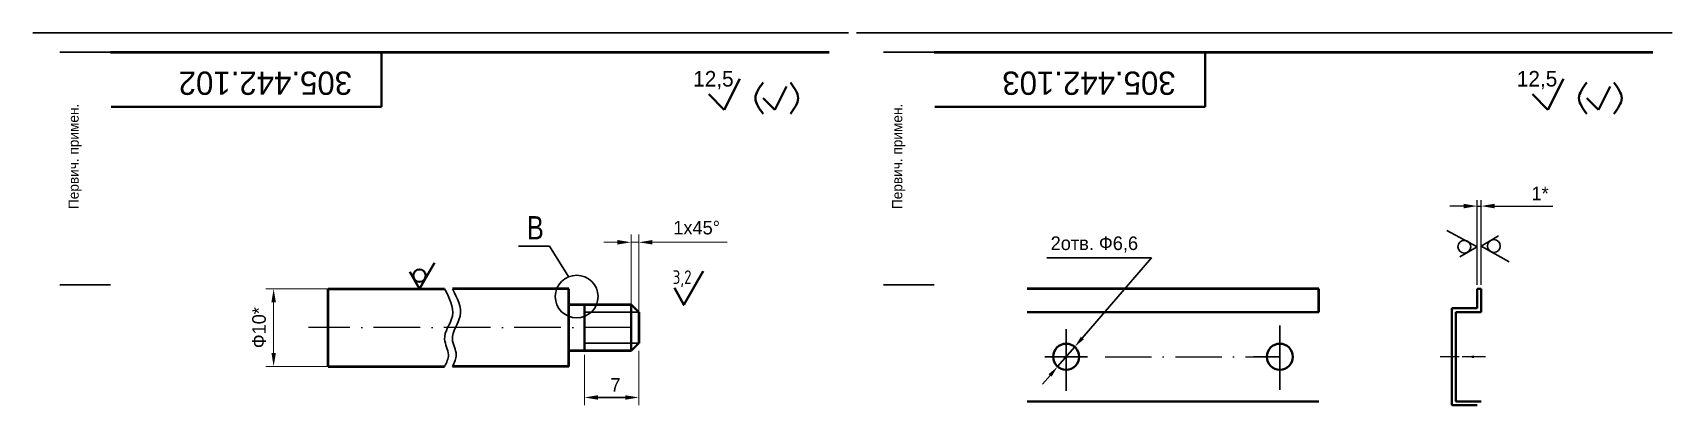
# Model space of a CAD drawing. Extents: x -32 to 1725, y 0 to 818.
# Drawn here: x 1303 to 1725, y 502 to 598 of the extents above; entities that cross this region are included whole.
import ezdxf
from ezdxf.enums import TextEntityAlignment as Align

# ---------------------------------------------------------------- set-up
doc = ezdxf.new("R2010")
doc.units = 0
for name, pattern in [('ACAD_ISO10W100', [18, 12, -3, 0, -3]), ('AM_ISO08W050', [18, 12, -1.5, 3, -1.5]), ('AM_ISO08W050x2', [9, 6, -0.75, 1.5, -0.75])]:
    doc.linetypes.add(name, pattern=pattern)
doc.layers.get('0').update_dxf_attribs({"linetype": 'CONTINUOUS', "lineweight": 40})
doc.layers.get('Defpoints').update_dxf_attribs({"linetype": 'CONTINUOUS', "lineweight": 30})
for name, color, linetype, lineweight in [('AM_0', 7, 'CONTINUOUS', 50), ('AM_7', 4, 'AM_ISO08W050', 25), ('Layer1', 6, 'CONTINUOUS', 50), ('СЛОЙ1', 3, 'CONTINUOUS', 30), ('Слой2', 4, 'ACAD_ISO10W100', 25)]:
    doc.layers.add(name, color=color, linetype=linetype, lineweight=lineweight)
doc.styles.add('ESKD-S', font='eskd-s.shx')
doc.styles.add('GOST', font='GOST.SHX')
doc.styles.get("Standard").update_dxf_attribs({"font": 'cad2win.shx'})
doc.dimstyles.new('ГОСТ', dxfattribs={"dimtxt": 3.5, "dimasz": 3.5, "dimexe": 1.5, "dimexo": 1, "dimgap": 1.5, "dimtad": 1, "dimtoh": 1, "dimdec": 1, "dimdsep": 46, "dimtxsty": 'Standard', "dimcen": -3, "dimdle": 1.25, "dimadec": 0, "dimazin": 2, "dimtfac": 0.75, "dimtdec": 1, "dimtmove": 0, "dimatfit": 3, "dimtvp": 1.5, "dimtolj": 1, "dimtzin": 0, "dimarcsym": 0})
doc.dimstyles.new('м 1 2', dxfattribs={"dimtxt": 3.5, "dimasz": 3.5, "dimexe": 2, "dimexo": 0, "dimgap": 1.5, "dimtad": 1, "dimtoh": 1, "dimdec": 1, "dimzin": 12, "dimtxsty": 'Standard', "dimcen": -3, "dimdle": 1.25, "dimclrd": 3, "dimclre": 3, "dimadec": 0, "dimazin": 3, "dimtfac": 0.75, "dimtdec": 1, "dimtmove": 0, "dimatfit": 3, "dimldrblk": 'DOTSMALL', "dimfxl": 2, "dimtvp": 1.5, "dimtolj": 1, "dimtzin": 0, "dimlwd": -1, "dimlwe": 20, "dimarcsym": 0})
doc.dimstyles.new('м 2 1', dxfattribs={"dimtxt": 3.5, "dimasz": 3.5, "dimexe": 2, "dimexo": 0, "dimgap": 2, "dimtad": 1, "dimdec": 1, "dimlfac": 2, "dimzin": 12, "dimtxsty": 'Standard', "dimcen": 3.59, "dimdle": 1.25, "dimclrd": 256, "dimclre": 256, "dimadec": 0, "dimazin": 3, "dimtfac": 0.75, "dimtdec": 1, "dimtmove": 0, "dimatfit": 3, "dimldrblk": 'DOTSMALL', "dimfxl": 2, "dimtvp": 1.5, "dimtolj": 1, "dimtzin": 0, "dimlwd": 20, "dimlwe": 20, "dimarcsym": 0})

msp = doc.modelspace()

# ---------------------------------------------------------------- texts
for s, p in [('305.442.102', (1385.179, 588)), ('305.442.103', (1597.179, 588))]:
    msp.add_text(s, height=6, rotation=180).set_placement(p)
for p in [(1473, 584.143), (1685, 584.143)]:
    msp.add_text('12,5', height=4).set_placement(p)
at = {"layer": 'AM_0', "ltscale": 0.7, "width": 0.8}
msp.add_text('В', height=6, dxfattribs=at).set_placement((1430.243, 544.735))
at = {"layer": 'СЛОЙ1'}
for p in [(1314.82, 552.571), (1526.82, 552.571)]:
    msp.add_text('Первич. примен.', height=2.625, rotation=90, dxfattribs=at).set_placement(p)
msp.add_text('2отв. Ф6,6', height=3.5, dxfattribs=at).set_placement((1565, 542))

# ---------------------------------------------------------------- blocks, each defined once
blk = doc.blocks.new('*D26')
at = {"layer": 'Defpoints', "color": 0}
for p in [(1445, 515), (1459, 516), (1445, 504)]:
    blk.add_point(p, dxfattribs=at)
at = {"layer": 'СЛОЙ1', "color": 3, "lineweight": 20}
for p, q in [((1445, 515), (1445, 502)), ((1459, 516), (1459, 502))]:
    blk.add_line(p, q, dxfattribs=at)
at = {"layer": 'СЛОЙ1', "color": 3}
blk.add_line((1455.5, 504), (1448.5, 504), dxfattribs=at)
for points in [[(1448.5, 504.58), (1448.5, 503.42), (1445, 504)], [(1455.5, 504.58), (1455.5, 503.42), (1459, 504)]]:
    blk.add_solid(points, dxfattribs=at)
at = {"layer": 'СЛОЙ1', "color": 0, "insert": (1453, 507.25), "char_height": 3.5, "attachment_point": 5}
blk.add_mtext('\\A1;7', dxfattribs=at)
blk = doc.blocks.new('_DotSmall')
at = {"layer": 'СЛОЙ1', "color": 0, "const_width": 0.5}
blk.add_lwpolyline([(-0.0625, 0, 1), (0.0625, 0, 1)], format="xyb", close=True, dxfattribs=at)
blk = doc.blocks.new('*D27')
at = {"layer": 'Defpoints', "color": 0}
for p in [(1459, 544), (1457, 528), (1459, 526)]:
    blk.add_point(p, dxfattribs=at)
at = {"layer": 'СЛОЙ1', "lineweight": 20}
for p, q in [((1457, 528), (1457, 546)), ((1459, 526), (1459, 546)), ((1453.5, 544), (1450, 544)), ((1457, 544), (1459, 544)), ((1462.5, 544), (1481.75, 544))]:
    blk.add_line(p, q, dxfattribs=at)
at = {"layer": 'СЛОЙ1'}
for points in [[(1453.5, 544.58), (1453.5, 543.42), (1457, 544)], [(1462.5, 544.58), (1462.5, 543.42), (1459, 544)]]:
    blk.add_solid(points, dxfattribs=at)
at = {"layer": 'СЛОЙ1', "color": 0, "insert": (1473.88, 547.75), "char_height": 3.5, "attachment_point": 5}
blk.add_mtext('\\A1;1x45%%D', dxfattribs=at)
blk = doc.blocks.new('surf1')
at = {"color": 0}
blk.add_lwpolyline([(-2.41, 4.41), (0, 0), (5.01, 8.72)], dxfattribs=at)
at = {"color": 0, "style": 'ESKD-S'}
blk.add_attdef('O', (5.04, 9.31), '', height=3.5, dxfattribs=at)
at = {"color": 0, "style": 'GOST'}
blk.add_attdef('RZ', text='', height=3.5, dxfattribs=at).set_placement((2, 5.4), align=Align.RIGHT)
blk = doc.blocks.new('*D28')
at = {"layer": 'Defpoints', "color": 0}
for p in [(1379, 532), (1365, 512), (1379, 512)]:
    blk.add_point(p, dxfattribs=at)
at = {"layer": 'СЛОЙ1', "lineweight": 20}
for p, q in [((1379, 532), (1363, 532)), ((1365, 528.5), (1365, 515.5)), ((1379, 512), (1363, 512))]:
    blk.add_line(p, q, dxfattribs=at)
at = {"layer": 'СЛОЙ1'}
for points in [[(1364.42, 528.5), (1365.58, 528.5), (1365, 532)], [(1364.42, 515.5), (1365.58, 515.5), (1365, 512)]]:
    blk.add_solid(points, dxfattribs=at)
at = {"layer": 'СЛОЙ1', "color": 0, "insert": (1361.25, 522), "char_height": 3.5, "attachment_point": 5, "rotation": 90}
blk.add_mtext('\\A1;Ф10*', dxfattribs=at)
blk = doc.blocks.new('*D29')
at = {"layer": 'Defpoints', "color": 0}
for p in [(1675.8, 553.33), (1674.8, 532), (1675.8, 532)]:
    blk.add_point(p, dxfattribs=at)
at = {"layer": 'СЛОЙ1', "color": 0, "lineweight": -2}
for p, q in [((1671.3, 553.33), (1667.8, 553.33)), ((1674.8, 533), (1674.8, 554.83)), ((1674.8, 553.33), (1675.8, 553.33)), ((1675.8, 533), (1675.8, 554.83)), ((1679.3, 553.33), (1694.25, 553.33))]:
    blk.add_line(p, q, dxfattribs=at)
at = {"layer": 'СЛОЙ1', "color": 0}
for points in [[(1671.3, 553.92), (1671.3, 552.75), (1674.8, 553.33)], [(1679.3, 553.92), (1679.3, 552.75), (1675.8, 553.33)]]:
    blk.add_solid(points, dxfattribs=at)
at = {"layer": 'СЛОЙ1', "color": 0, "insert": (1691, 556.58), "char_height": 3.5, "attachment_point": 5}
blk.add_mtext('\\A1;1*', dxfattribs=at)

# ---------------------------------------------------------------- dimensions: what is measured, and where the dimension line sits
at = {"layer": 'СЛОЙ1'}
for base, p1, p2, text, dimstyle, picture, middle in [((1675.798, 553.334), (1674.798, 532), (1675.798, 532), '1*', 'ГОСТ', '*D29', (1691, 553.334)), ((1459, 544), (1457, 528), (1459, 526), '1x45%%D', 'м 2 1', '*D27', (1473.875, 544))]:
    dim = msp.add_linear_dim(base=base, p1=p1, p2=p2, text=text, dimstyle=dimstyle, dxfattribs=at)
    dim.commit()
    dim.dimension.update_dxf_attribs({"geometry": picture, "text_midpoint": middle, "dimtype": 160})
for base, p1, p2, angle, text, dimstyle, picture, middle in [((1365, 512), (1379, 532), (1379, 512), 90, 'Ф10*', 'м 2 1', '*D28', (1365, 522)), ((1445, 504), (1459, 516), (1445, 515), 180, '7', 'м 1 2', '*D26', (1453, 504))]:
    dim = msp.add_linear_dim(base=base, p1=p1, p2=p2, angle=angle, text=text, dimstyle=dimstyle, dxfattribs=at)
    dim.commit()
    dim.dimension.update_dxf_attribs({"geometry": picture, "text_midpoint": middle, "dimtype": 160})

# ---------------------------------------------------------------- linework, layer by layer
for p, q in [((1392.801, 578.922), (1392.801, 592.89)), ((1604.801, 578.922), (1604.801, 592.89)), ((1481, 578.143), (1485, 586.143)), ((1494, 578.143), (1497, 584.143)), ((1693, 578.143), (1697, 586.143)), ((1706, 578.143), (1709, 584.143)), ((1323.178, 578.922), (1392.801, 578.922)), ((1477, 582.143), (1481, 578.143)), ((1491, 581.143), (1494, 578.143)), ((1535.178, 578.922), (1604.801, 578.922)), ((1689, 582.143), (1693, 578.143)), ((1703, 581.143), (1706, 578.143)), ((1400.072, 536.343), (1402.554, 532.044)), ((1402.554, 532.044), (1406.411, 538.725)), ((1674.798, 532), (1675.798, 532)), ((1674.798, 532), (1674.798, 527)), ((1379, 522), (1379, 528)), ((1441, 522), (1441, 528)), ((1445, 528), (1445, 516)), ((1457, 528), (1457, 516)), ((1457, 528), (1459, 526)), ((1668.298, 527), (1668.298, 502)), ((1668.298, 527), (1674.798, 527)), ((1668.298, 527), (1674.798, 527)), ((1669.298, 526), (1669.298, 503)), ((1669.298, 526), (1669.298, 503)), ((1669.298, 526), (1675.798, 526)), ((1669.298, 526), (1675.798, 526)), ((1669.298, 525.498), (1669.298, 503)), ((1674.798, 527.498), (1674.798, 527)), ((1459, 518), (1457, 516)), ((1669.298, 519), (1669.298, 510)), ((1669.298, 519), (1669.298, 510)), ((1669.298, 519), (1669.298, 510)), ((1673.898, 514.5), (1673.398, 514.5)), ((1673.898, 514.5), (1673.398, 514.5)), ((1673.898, 514.5), (1673.398, 514.5)), ((1675.798, 503), (1669.298, 503)), ((1675.798, 503), (1669.298, 503)), ((1675.798, 503), (1669.298, 503)), ((1674.798, 502), (1668.298, 502)), ((1674.798, 502), (1668.298, 502)), ((1674.798, 502), (1668.298, 502))]:
    msp.add_line(p, q)
msp.add_lwpolyline([(1675.798, 532), (1675.798, 526)])
for centre, radius in [((1402.538, 535.387), 1.607), ((1569, 514.5), 3.358), ((1624, 514.502), 3.358)]:
    msp.add_circle(centre, radius)
for points in [[(1491, 585.143), (1489, 581.143), (1491, 577.143)], [(1498, 585.143), (1500, 581.143), (1498, 577.143)], [(1703, 585.143), (1701, 581.143), (1703, 577.143)], [(1710, 585.143), (1712, 581.143), (1710, 577.143)]]:
    msp.add_spline(points, degree=3)
at = {"layer": 'AM_0'}
for p, q in [((1379, 512), (1379, 532)), ((1379, 532), (1409, 532)), ((1441, 532), (1411, 532)), ((1441, 512), (1441, 532)), ((1441, 528), (1457, 528)), ((1459, 526), (1459, 518)), ((1457, 516), (1441, 516)), ((1379, 512), (1409, 512)), ((1441, 512), (1411, 512))]:
    msp.add_line(p, q, dxfattribs=at)
at = {"layer": 'AM_7', "linetype": 'AM_ISO08W050x2'}
msp.add_line((1676.898, 514.5), (1665.298, 514.5), dxfattribs=at)
at = {"layer": 'Layer1'}
for p, q in [((1323, 593), (1508, 593)), ((1535, 593), (1720, 593)), ((1608, 532), (1559, 532)), ((1634, 532), (1608, 532)), ((1634, 526), (1634, 532)), ((1634, 532), (1634, 532))]:
    msp.add_line(p, q, dxfattribs=at)
at = {"layer": 'СЛОЙ1'}
for p, q in [((1303, 598), (1513, 598)), ((1515, 598), (1725, 598)), ((1323, 593), (1310, 593)), ((1535, 593), (1522, 593)), ((1436, 543), (1428, 543)), ((1441, 535), (1436, 543)), ((1323, 533), (1310, 533)), ((1535, 533), (1522, 533)), ((1445, 526), (1459, 526)), ((1569, 521.599), (1569, 505.745)), ((1624, 522.52), (1624, 505.965)), ((1445, 518), (1459, 518)), ((1574.5, 514.5), (1563.5, 514.5)), ((1624, 514.502), (1617.184, 514.502))]:
    msp.add_line(p, q, dxfattribs=at)
at = {"layer": 'СЛОЙ1', "color": 2}
for p, q in [((1674.798, 542.847), (1667, 547)), ((1680.298, 545.633), (1675.798, 543.035)), ((1670.298, 540.249), (1674.798, 542.847)), ((1675.798, 543.035), (1683, 539))]:
    msp.add_line(p, q, dxfattribs=at)
at = {"layer": 'СЛОЙ1', "linetype": 'ByBlock'}
for p, q in [((1591, 540), (1564, 540)), ((1591, 540), (1573.153, 519.314)), ((1566.806, 511.957), (1571.194, 517.043)), ((1564.847, 509.686), (1562.887, 507.414))]:
    msp.add_line(p, q, dxfattribs=at)
at = {"layer": 'СЛОЙ1', "color": 0, "lineweight": 40}
for p, q in [((1634, 526), (1559, 526)), ((1634, 503), (1559, 503))]:
    msp.add_line(p, q, dxfattribs=at)
at = {"layer": 'СЛОЙ1', "color": 2}
for centre in [(1671.498, 542.847), (1679.098, 543.035)]:
    msp.add_circle(centre, 1.65, dxfattribs=at)
at = {"layer": 'СЛОЙ1'}
msp.add_circle((1443, 530), 5.5, dxfattribs=at)
for points in [[(1409, 532), (1411, 525), (1409, 519), (1410, 515), (1409, 512)], [(1411, 532), (1413, 525), (1411, 519), (1412, 515), (1411, 512)]]:
    msp.add_spline(points, degree=3, dxfattribs=at)
for points in [[(1572.775, 519.641), (1573.532, 518.987), (1571.194, 517.043)], [(1564.468, 510.013), (1565.225, 509.359), (1566.806, 511.957)]]:
    msp.add_solid(points, dxfattribs=at)
at = {"layer": 'Слой2'}
for p, q in [((1457, 522), (1374, 522)), ((1579, 514.5), (1624, 514.502)), ((1624, 514.502), (1624, 514.502))]:
    msp.add_line(p, q, dxfattribs=at)

# ---------------------------------------------------------------- block references
at = {"color": 1}
msp.add_blockref('surf1', (1470.572, 527.862), dxfattribs=at).add_auto_attribs({'RZ': '3,2'})

msp.set_redraw_order([(e.dxf.handle, doc.entitydb.next_handle()) for e in msp.query("TEXT MTEXT ATTDEF DIMENSION ARC_DIMENSION")])  # texts and dimensions are drawn at this point

doc.saveas('drawing.dxf')
